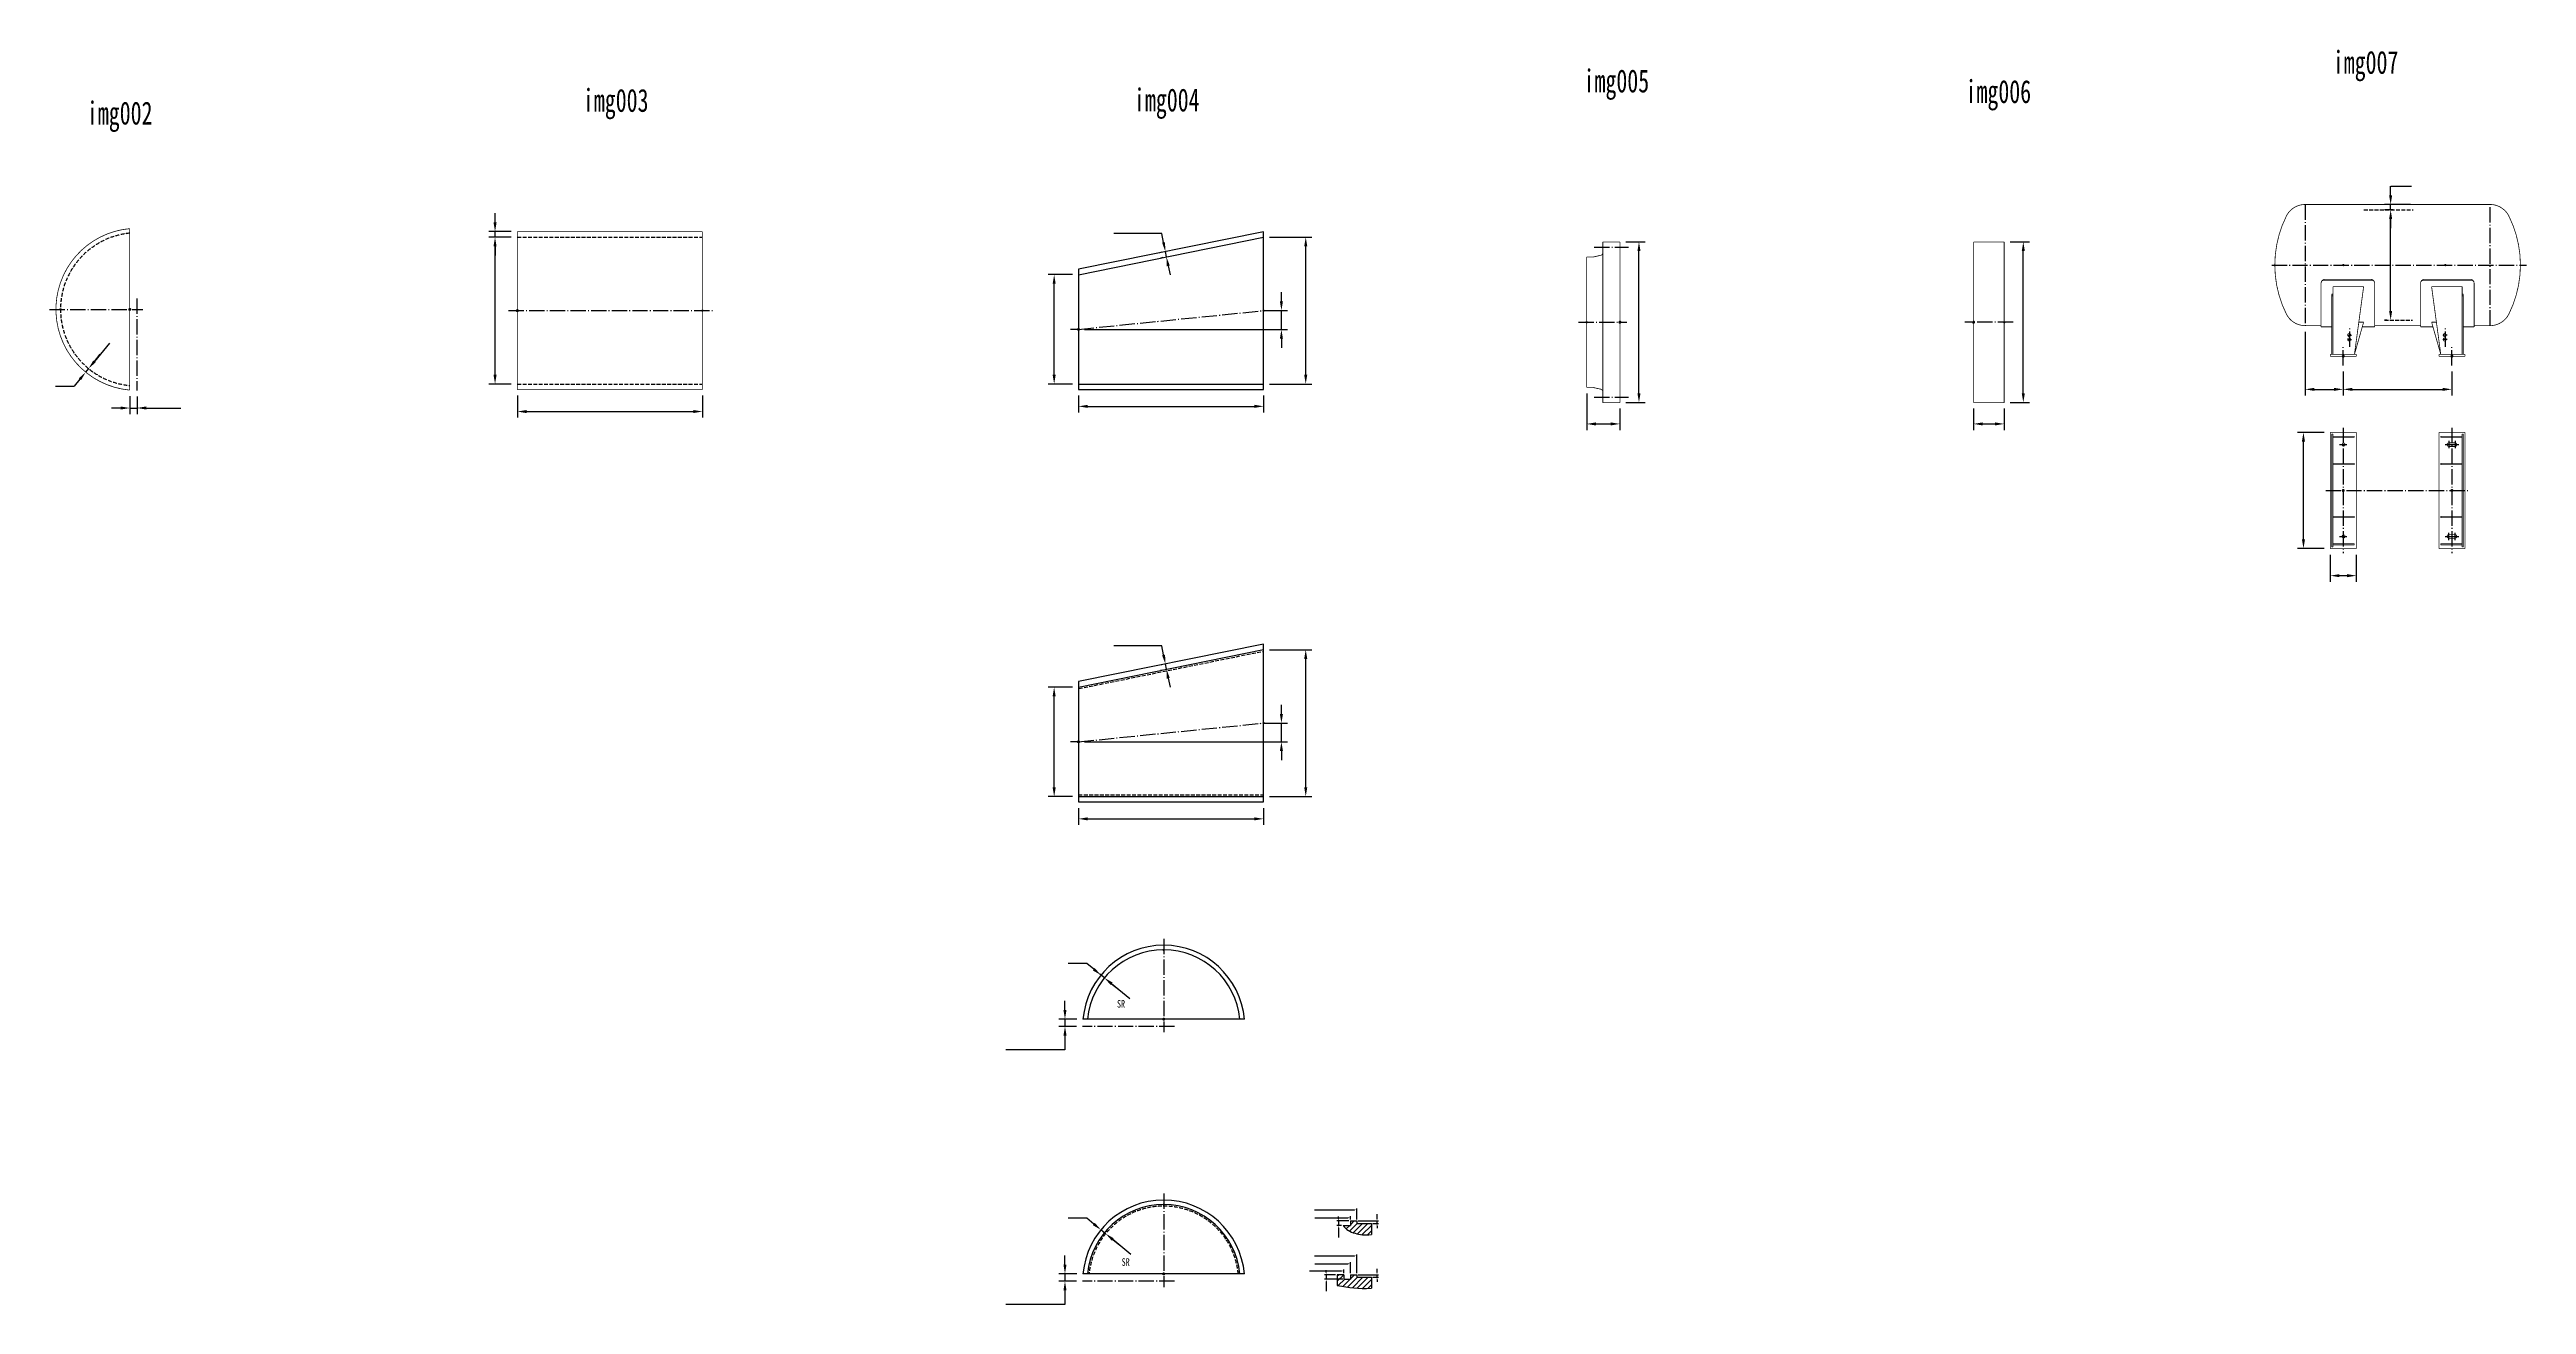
# Model space of a CAD drawing. Extents: x -7179 to 21201, y -8556 to 282.
# Drawn here: x -4343 to 11853, y -8556 to -351 of the extents above; entities that cross this region are included whole.
import ezdxf

# ---------------------------------------------------------------- set-up
doc = ezdxf.new("R2010")
doc.units = 0
doc.header["$LTSCALE"] = 5
doc.header["$MEASUREMENT"] = 0
doc.linetypes.add('DASHDOT-M', pattern=[27, 20, -3, 1, -3])
doc.linetypes.add('HIDDEN-M', pattern=[7, 5, -2])
doc.layers.get('0').update_dxf_attribs({"linetype": 'CONTINUOUS'})
doc.layers.get('DEFPOINTS').update_dxf_attribs({"linetype": 'CONTINUOUS'})
doc.styles.add('HUALUFST', font='', dxfattribs={"width": 0.7})
doc.styles.add('HUALUROMANS', font='romans.shx', dxfattribs={"width": 0.7})
doc.styles.get('HUALUFST').set_extended_font_data('仿宋_GB2312')
doc.dimstyles.new('eqcad', dxfattribs={"dimtxt": 3, "dimasz": 3, "dimexe": 2, "dimexo": 2, "dimgap": 1, "dimtad": 1, "dimdsep": 46, "dimtxsty": 'HUALUROMANS', "dimcen": 3, "dimazin": 2, "dimtfac": 1, "dimtmove": 0, "dimatfit": 3, "dimfxl": 1, "dimtolj": 1, "dimtzin": 0, "dimarcsym": 0})

msp = doc.modelspace()

# ---------------------------------------------------------------- texts
at = {"color": 7, "linetype": 'Continuous', "style": 'HUALUFST', "width": 0.7}
for s, height, p in [('img005', 150, (5688.044, -631.477)), ('img007', 150, (10587.168, -509.962)), ('img003', 150, (-855.089, -758.508)), ('img004', 150, (2748.149, -756.038)), ('img006', 150, (8185.741, -700.935)), ('img002', 150, (-4098.451, -841.544)), ('SR', 50, (2637.023, -6615.205)), ('SR', 50, (2667.345, -8303.37))]:
    msp.add_text(s, height=height, dxfattribs=at).set_placement(p)
at = {"color": 7, "linetype": 'Continuous', "insert": (2762.565, -4200.854), "char_height": 60, "attachment_point": 5, "style": 'HUALUROMANS'}
msp.add_mtext('\\A1;       ', dxfattribs=at)
at = {"color": 7, "linetype": 'Continuous', "insert": (2246.743, -6940.485), "char_height": 60, "attachment_point": 5, "rotation": 90, "style": 'HUALUROMANS'}
msp.add_mtext('\\A1;   ', dxfattribs=at)

# ---------------------------------------------------------------- blocks, each defined once
blk = doc.blocks.new('*D10')
at = {"color": 0, "linetype": 'Continuous', "lineweight": -2}
for p, q in [((2385, -2614), (2385, -2724)), ((2445, -2684), (3535, -2684)), ((3595, -2614), (3595, -2724))]:
    blk.add_line(p, q, dxfattribs=at)
at = {"color": 0, "linetype": 'Continuous'}
for points in [[(2445, -2674), (2445, -2694), (2385, -2684)], [(3535, -2674), (3535, -2694), (3595, -2684)]]:
    blk.add_solid(points, dxfattribs=at)
at = {"layer": 'DEFPOINTS', "color": 0, "linetype": 'Continuous'}
for p in [(2385, -2574), (3595, -2574), (3595, -2684)]:
    blk.add_point(p, dxfattribs=at)
blk = doc.blocks.new('*D9')
at = {"color": 0, "linetype": 'Continuous', "lineweight": -2}
for p, q in [((2345, -1823), (2186, -1823)), ((2226, -2478), (2226, -1883)), ((2345, -2538), (2186, -2538))]:
    blk.add_line(p, q, dxfattribs=at)
at = {"color": 0, "linetype": 'Continuous'}
for points in [[(2216, -1883), (2236, -1883), (2226, -1823)], [(2216, -2478), (2236, -2478), (2226, -2538)]]:
    blk.add_solid(points, dxfattribs=at)
at = {"layer": 'DEFPOINTS', "color": 0, "linetype": 'Continuous'}
for p in [(2226, -1823), (2385, -1823), (2385, -2538)]:
    blk.add_point(p, dxfattribs=at)
blk = doc.blocks.new('*D11')
at = {"color": 0, "linetype": 'Continuous', "lineweight": -2}
for p, q in [((3635, -1578), (3911, -1578)), ((3871, -2478), (3871, -1638)), ((3635, -2538), (3911, -2538))]:
    blk.add_line(p, q, dxfattribs=at)
at = {"color": 0, "linetype": 'Continuous'}
for points in [[(3861, -1638), (3881, -1638), (3871, -1578)], [(3861, -2478), (3881, -2478), (3871, -2538)]]:
    blk.add_solid(points, dxfattribs=at)
at = {"layer": 'DEFPOINTS', "color": 0, "linetype": 'Continuous'}
for p in [(3595, -1578), (3871, -1578), (3595, -2538)]:
    blk.add_point(p, dxfattribs=at)
blk = doc.blocks.new('*D12')
at = {"color": 0, "linetype": 'Continuous', "lineweight": -2}
for p, q in [((3712, -1998), (3712, -1938)), ((3635, -2058), (3752, -2058)), ((3712, -2181), (3712, -2058)), ((2425, -2181), (3752, -2181)), ((3712, -2241), (3712, -2301))]:
    blk.add_line(p, q, dxfattribs=at)
at = {"color": 0, "linetype": 'Continuous'}
for points in [[(3702, -1998), (3722, -1998), (3712, -2058)], [(3702, -2241), (3722, -2241), (3712, -2181)]]:
    blk.add_solid(points, dxfattribs=at)
at = {"layer": 'DEFPOINTS', "color": 0, "linetype": 'Continuous'}
for p in [(3595, -2058), (3712, -2058), (2385, -2181)]:
    blk.add_point(p, dxfattribs=at)
blk = doc.blocks.new('*D36')
at = {"color": 0, "linetype": 'Continuous', "lineweight": -2}
for p, q in [((2930, -1555), (2616, -1555)), ((2941, -1613), (2930, -1555)), ((2929, -1677), (2914, -1680)), ((2936, -1712), (2921, -1715)), ((2960, -1707), (2953, -1672)), ((2972, -1766), (2984, -1824))]:
    blk.add_line(p, q, dxfattribs=at)
at = {"color": 0, "linetype": 'Continuous'}
for points in [[(2951, -1611), (2932, -1615), (2953, -1672)], [(2982, -1764), (2962, -1768), (2960, -1707)]]:
    blk.add_solid(points, dxfattribs=at)
at = {"layer": 'DEFPOINTS', "color": 0, "linetype": 'Continuous'}
for p in [(2953, -1672), (2969, -1669), (2976, -1704)]:
    blk.add_point(p, dxfattribs=at)
at = {"color": 0, "linetype": 'Continuous', "insert": (2763, -1505), "char_height": 60, "attachment_point": 5, "style": 'HUALUROMANS'}
blk.add_mtext('\\A1;       ', dxfattribs=at)
blk = doc.blocks.new('*D37')
at = {"color": 0, "linetype": 'Continuous', "lineweight": -2}
for p, q in [((2385, -5311), (2385, -5421)), ((3595, -5311), (3595, -5421)), ((2445, -5381), (3535, -5381))]:
    blk.add_line(p, q, dxfattribs=at)
at = {"color": 0, "linetype": 'Continuous'}
for points in [[(2445, -5371), (2445, -5391), (2385, -5381)], [(3535, -5371), (3535, -5391), (3595, -5381)]]:
    blk.add_solid(points, dxfattribs=at)
at = {"layer": 'DEFPOINTS', "color": 0, "linetype": 'Continuous'}
for p in [(2385, -5271), (3595, -5271), (3595, -5381)]:
    blk.add_point(p, dxfattribs=at)
blk = doc.blocks.new('*D38')
at = {"color": 0, "linetype": 'Continuous', "lineweight": -2}
for p, q in [((2345, -4520), (2186, -4520)), ((2226, -5175), (2226, -4580)), ((2345, -5235), (2186, -5235))]:
    blk.add_line(p, q, dxfattribs=at)
at = {"color": 0, "linetype": 'Continuous'}
for points in [[(2216, -4580), (2236, -4580), (2226, -4520)], [(2216, -5175), (2236, -5175), (2226, -5235)]]:
    blk.add_solid(points, dxfattribs=at)
at = {"layer": 'DEFPOINTS', "color": 0, "linetype": 'Continuous'}
for p in [(2226, -4520), (2385, -4520), (2385, -5235)]:
    blk.add_point(p, dxfattribs=at)
blk = doc.blocks.new('*D39')
at = {"color": 0, "linetype": 'Continuous', "lineweight": -2}
for p, q in [((3635, -4275), (3911, -4275)), ((3871, -5175), (3871, -4335)), ((3635, -5235), (3911, -5235))]:
    blk.add_line(p, q, dxfattribs=at)
at = {"color": 0, "linetype": 'Continuous'}
for points in [[(3861, -4335), (3881, -4335), (3871, -4275)], [(3861, -5175), (3881, -5175), (3871, -5235)]]:
    blk.add_solid(points, dxfattribs=at)
at = {"layer": 'DEFPOINTS', "color": 0, "linetype": 'Continuous'}
for p in [(3595, -4275), (3871, -4275), (3595, -5235)]:
    blk.add_point(p, dxfattribs=at)
blk = doc.blocks.new('*D40')
at = {"color": 0, "linetype": 'Continuous', "lineweight": -2}
for p, q in [((3712, -4695), (3712, -4635)), ((3635, -4755), (3752, -4755)), ((3712, -4877), (3712, -4755)), ((2425, -4877), (3752, -4877)), ((3712, -4937), (3712, -4997))]:
    blk.add_line(p, q, dxfattribs=at)
at = {"color": 0, "linetype": 'Continuous'}
for points in [[(3702, -4695), (3722, -4695), (3712, -4755)], [(3702, -4937), (3722, -4937), (3712, -4877)]]:
    blk.add_solid(points, dxfattribs=at)
at = {"layer": 'DEFPOINTS', "color": 0, "linetype": 'Continuous'}
for p in [(3595, -4755), (3712, -4755), (2385, -4877)]:
    blk.add_point(p, dxfattribs=at)
blk = doc.blocks.new('*D44')
at = {"color": 0, "linetype": 'Continuous', "lineweight": -2}
blk.add_line((2721, -6557), (2601, -6459), dxfattribs=at)
at = {"color": 0, "linetype": 'Continuous'}
blk.add_solid([(2608, -6451), (2595, -6467), (2555, -6421)], dxfattribs=at)
at = {"layer": 'DEFPOINTS', "color": 0, "linetype": 'Continuous'}
for p in [(2555, -6421), (2942, -6737)]:
    blk.add_point(p, dxfattribs=at)
blk = doc.blocks.new('*D46')
at = {"color": 0, "linetype": 'Continuous', "lineweight": -2}
blk.add_line((2728, -8228), (2609, -8131), dxfattribs=at)
at = {"color": 0, "linetype": 'Continuous'}
blk.add_solid([(2615, -8123), (2603, -8139), (2563, -8093)], dxfattribs=at)
at = {"layer": 'DEFPOINTS', "color": 0, "linetype": 'Continuous'}
for p in [(2563, -8093), (2950, -8409)]:
    blk.add_point(p, dxfattribs=at)
blk = doc.blocks.new('*D33')
at = {"color": 0, "linetype": 'Continuous', "lineweight": -2}
for p, q in [((-3878, -2695), (-3938, -2695)), ((-3818, -2618), (-3818, -2735)), ((-3818, -2695), (-3771, -2695)), ((-3771, -2620), (-3771, -2735)), ((-3711, -2695), (-3485, -2695))]:
    blk.add_line(p, q, dxfattribs=at)
at = {"color": 0, "linetype": 'Continuous'}
for points in [[(-3878, -2685), (-3878, -2705), (-3818, -2695)], [(-3711, -2685), (-3711, -2705), (-3771, -2695)]]:
    blk.add_solid(points, dxfattribs=at)
at = {"layer": 'DEFPOINTS', "color": 0, "linetype": 'Continuous'}
for p in [(-3818, -2578), (-3771, -2580), (-3771, -2695)]:
    blk.add_point(p, dxfattribs=at)
at = {"color": 0, "linetype": 'Continuous', "insert": (-3568, -2645), "char_height": 60, "attachment_point": 5, "style": 'HUALUROMANS'}
blk.add_mtext('\\A1;   ', dxfattribs=at)
blk = doc.blocks.new('*D34')
at = {"color": 0, "linetype": 'Continuous', "lineweight": -2}
blk.add_line((-3952, -2272), (-4050, -2391), dxfattribs=at)
at = {"color": 0, "linetype": 'Continuous'}
blk.add_solid([(-4057, -2384), (-4042, -2397), (-4088, -2437)], dxfattribs=at)
at = {"layer": 'DEFPOINTS', "color": 0, "linetype": 'Continuous'}
for p in [(-3771, -2050), (-4088, -2437)]:
    blk.add_point(p, dxfattribs=at)
blk = doc.blocks.new('*D35')
at = {"color": 0, "linetype": 'Continuous', "lineweight": -2}
for p, q in [((-4050, -2391), (-4012, -2344)), ((-4145, -2507), (-4183, -2553)), ((-4088, -2437), (-4107, -2461))]:
    blk.add_line(p, q, dxfattribs=at)
at = {"color": 0, "linetype": 'Continuous'}
for points in [[(-4057, -2384), (-4042, -2397), (-4088, -2437)], [(-4152, -2501), (-4137, -2513), (-4107, -2461)]]:
    blk.add_solid(points, dxfattribs=at)
at = {"layer": 'DEFPOINTS', "color": 0, "linetype": 'Continuous'}
for p in [(-4107, -2461), (-4107, -2461), (-4088, -2437)]:
    blk.add_point(p, dxfattribs=at)
blk = doc.blocks.new('*D6')
at = {"color": 0, "linetype": 'Continuous', "lineweight": -2}
for p, q in [((-1324, -1578), (-1470, -1578)), ((-1430, -2478), (-1430, -1638)), ((-1324, -2538), (-1470, -2538))]:
    blk.add_line(p, q, dxfattribs=at)
at = {"color": 0, "linetype": 'Continuous'}
for points in [[(-1440, -1638), (-1420, -1638), (-1430, -1578)], [(-1440, -2478), (-1420, -2478), (-1430, -2538)]]:
    blk.add_solid(points, dxfattribs=at)
at = {"layer": 'DEFPOINTS', "color": 0, "linetype": 'Continuous'}
for p in [(-1430, -1578), (-1284, -1578), (-1284, -2538)]:
    blk.add_point(p, dxfattribs=at)
blk = doc.blocks.new('*D7')
at = {"color": 0, "linetype": 'Continuous', "lineweight": -2}
for p, q in [((-1430, -1482), (-1430, -1422)), ((-1324, -1542), (-1470, -1542)), ((-1324, -1578), (-1470, -1578)), ((-1430, -1578), (-1430, -1542)), ((-1430, -1638), (-1430, -1698))]:
    blk.add_line(p, q, dxfattribs=at)
at = {"color": 0, "linetype": 'Continuous'}
for points in [[(-1440, -1482), (-1420, -1482), (-1430, -1542)], [(-1440, -1638), (-1420, -1638), (-1430, -1578)]]:
    blk.add_solid(points, dxfattribs=at)
at = {"layer": 'DEFPOINTS', "color": 0, "linetype": 'Continuous'}
for p in [(-1430, -1542), (-1284, -1542), (-1284, -1578)]:
    blk.add_point(p, dxfattribs=at)
blk = doc.blocks.new('*D8')
at = {"color": 0, "linetype": 'Continuous', "lineweight": -2}
for p, q in [((-1284, -2614), (-1284, -2758)), ((-1224, -2718), (-134, -2718)), ((-74, -2614), (-74, -2758))]:
    blk.add_line(p, q, dxfattribs=at)
at = {"color": 0, "linetype": 'Continuous'}
for points in [[(-1224, -2708), (-1224, -2728), (-1284, -2718)], [(-134, -2708), (-134, -2728), (-74, -2718)]]:
    blk.add_solid(points, dxfattribs=at)
at = {"layer": 'DEFPOINTS', "color": 0, "linetype": 'Continuous'}
for p in [(-1284, -2574), (-74, -2574), (-74, -2718)]:
    blk.add_point(p, dxfattribs=at)
blk = doc.blocks.new('*D16')
at = {"color": 0, "linetype": 'Continuous', "lineweight": -2}
for p, q in [((10965, -1304), (10965, -1244)), ((11095, -1364), (10925, -1364)), ((10981, -1400), (10925, -1400)), ((10965, -1400), (10965, -1364)), ((10965, -1460), (10965, -1520))]:
    blk.add_line(p, q, dxfattribs=at)
at = {"color": 0, "linetype": 'Continuous'}
for points in [[(10955, -1304), (10975, -1304), (10965, -1364)], [(10955, -1460), (10975, -1460), (10965, -1400)]]:
    blk.add_solid(points, dxfattribs=at)
at = {"layer": 'DEFPOINTS', "color": 0, "linetype": 'Continuous'}
for p in [(10965, -1364), (11021, -1400), (11135, -1364)]:
    blk.add_point(p, dxfattribs=at)
blk = doc.blocks.new('*D15')
at = {"color": 0, "linetype": 'Continuous', "lineweight": -2}
for p, q in [((10981, -1400), (10925, -1400)), ((10965, -2060), (10965, -1460)), ((10941, -2120), (10925, -2120))]:
    blk.add_line(p, q, dxfattribs=at)
at = {"color": 0, "linetype": 'Continuous'}
for points in [[(10955, -1460), (10975, -1460), (10965, -1400)], [(10955, -2060), (10975, -2060), (10965, -2120)]]:
    blk.add_solid(points, dxfattribs=at)
at = {"layer": 'DEFPOINTS', "color": 0, "linetype": 'Continuous'}
for p in [(10965, -1400), (11021, -1400), (10981, -2120)]:
    blk.add_point(p, dxfattribs=at)
blk = doc.blocks.new('*D17')
at = {"color": 0, "linetype": 'Continuous', "lineweight": -2}
for p, q in [((10406, -2196), (10406, -2613)), ((10466, -2573), (10595, -2573)), ((10655, -2456), (10655, -2613))]:
    blk.add_line(p, q, dxfattribs=at)
at = {"color": 0, "linetype": 'Continuous'}
for points in [[(10466, -2563), (10466, -2583), (10406, -2573)], [(10595, -2563), (10595, -2583), (10655, -2573)]]:
    blk.add_solid(points, dxfattribs=at)
at = {"layer": 'DEFPOINTS', "color": 0, "linetype": 'Continuous'}
for p in [(10406, -2156), (10655, -2416), (10655, -2573)]:
    blk.add_point(p, dxfattribs=at)
blk = doc.blocks.new('*D18')
at = {"color": 0, "linetype": 'Continuous', "lineweight": -2}
for p, q in [((10655, -2456), (10655, -2613)), ((10715, -2573), (11306, -2573)), ((11366, -2456), (11366, -2613))]:
    blk.add_line(p, q, dxfattribs=at)
at = {"color": 0, "linetype": 'Continuous'}
for points in [[(10715, -2563), (10715, -2583), (10655, -2573)], [(11306, -2563), (11306, -2583), (11366, -2573)]]:
    blk.add_solid(points, dxfattribs=at)
at = {"layer": 'DEFPOINTS', "color": 0, "linetype": 'Continuous'}
for p in [(10655, -2416), (11366, -2416), (11366, -2573)]:
    blk.add_point(p, dxfattribs=at)
blk = doc.blocks.new('*D19')
at = {"color": 0, "linetype": 'Continuous', "lineweight": -2}
for p, q in [((10570, -3654), (10570, -3831)), ((10740, -3654), (10740, -3831)), ((10630, -3791), (10680, -3791))]:
    blk.add_line(p, q, dxfattribs=at)
at = {"color": 0, "linetype": 'Continuous'}
for points in [[(10630, -3781), (10630, -3801), (10570, -3791)], [(10680, -3781), (10680, -3801), (10740, -3791)]]:
    blk.add_solid(points, dxfattribs=at)
at = {"layer": 'DEFPOINTS', "color": 0, "linetype": 'Continuous'}
for p in [(10570, -3614), (10740, -3614), (10740, -3791)]:
    blk.add_point(p, dxfattribs=at)
blk = doc.blocks.new('*D20')
at = {"color": 0, "linetype": 'Continuous', "lineweight": -2}
for p, q in [((10530, -2854), (10355, -2854)), ((10395, -3554), (10395, -2914)), ((10530, -3614), (10355, -3614))]:
    blk.add_line(p, q, dxfattribs=at)
at = {"color": 0, "linetype": 'Continuous'}
for points in [[(10385, -2914), (10405, -2914), (10395, -2854)], [(10385, -3554), (10405, -3554), (10395, -3614)]]:
    blk.add_solid(points, dxfattribs=at)
at = {"layer": 'DEFPOINTS', "color": 0, "linetype": 'Continuous'}
for p in [(10395, -2854), (10570, -2854), (10570, -3614)]:
    blk.add_point(p, dxfattribs=at)
blk = doc.blocks.new('*D28')
at = {"color": 0, "linetype": 'Continuous', "lineweight": -2}
for p, q in [((8238, -2699), (8238, -2839)), ((8438, -2699), (8438, -2839)), ((8298, -2799), (8378, -2799))]:
    blk.add_line(p, q, dxfattribs=at)
at = {"color": 0, "linetype": 'Continuous'}
for points in [[(8298, -2789), (8298, -2809), (8238, -2799)], [(8378, -2789), (8378, -2809), (8438, -2799)]]:
    blk.add_solid(points, dxfattribs=at)
at = {"layer": 'DEFPOINTS', "color": 0, "linetype": 'Continuous'}
for p in [(8238, -2659), (8438, -2659), (8438, -2799)]:
    blk.add_point(p, dxfattribs=at)
blk = doc.blocks.new('*D27')
at = {"color": 0, "linetype": 'Continuous', "lineweight": -2}
for p, q in [((8478, -1609), (8603, -1609)), ((8563, -2599), (8563, -1669)), ((8478, -2659), (8603, -2659))]:
    blk.add_line(p, q, dxfattribs=at)
at = {"color": 0, "linetype": 'Continuous'}
for points in [[(8553, -1669), (8573, -1669), (8563, -1609)], [(8553, -2599), (8573, -2599), (8563, -2659)]]:
    blk.add_solid(points, dxfattribs=at)
at = {"layer": 'DEFPOINTS', "color": 0, "linetype": 'Continuous'}
for p in [(8438, -1609), (8563, -1609), (8438, -2659)]:
    blk.add_point(p, dxfattribs=at)
blk = doc.blocks.new('*D13')
at = {"color": 0, "linetype": 'Continuous', "lineweight": -2}
for p, q in [((5965, -1609), (6090, -1609)), ((6050, -2599), (6050, -1669)), ((5965, -2659), (6090, -2659))]:
    blk.add_line(p, q, dxfattribs=at)
at = {"color": 0, "linetype": 'Continuous'}
for points in [[(6040, -1669), (6060, -1669), (6050, -1609)], [(6040, -2599), (6060, -2599), (6050, -2659)]]:
    blk.add_solid(points, dxfattribs=at)
at = {"layer": 'DEFPOINTS', "color": 0, "linetype": 'Continuous'}
for p in [(5925, -1609), (6050, -1609), (5925, -2659)]:
    blk.add_point(p, dxfattribs=at)
blk = doc.blocks.new('*D14')
at = {"color": 0, "linetype": 'Continuous', "lineweight": -2}
for p, q in [((5708, -2600), (5708, -2839)), ((5925, -2699), (5925, -2839)), ((5768, -2799), (5865, -2799))]:
    blk.add_line(p, q, dxfattribs=at)
at = {"color": 0, "linetype": 'Continuous'}
for points in [[(5768, -2789), (5768, -2809), (5708, -2799)], [(5865, -2789), (5865, -2809), (5925, -2799)]]:
    blk.add_solid(points, dxfattribs=at)
at = {"layer": 'DEFPOINTS', "color": 0, "linetype": 'Continuous'}
for p in [(5708, -2560), (5925, -2659), (5925, -2799)]:
    blk.add_point(p, dxfattribs=at)

# ---------------------------------------------------------------- dimensions: what is measured, and where the dimension line sits
at = {"color": 7, "linetype": 'Continuous'}
for base, p1, p2, picture, middle in [((10965.238, -1364.343), (11020.891, -1400.343), (11135.475, -1364.343), '*D16', (10965.238, -1382.343)), ((-1430.42, -1542.263), (-1283.961, -1578.263), (-1283.961, -1542.263), '*D7', (-1430.42, -1560.263)), ((10965.238, -1400.343), (10980.533, -2120.343), (11020.891, -1400.343), '*D15', (10965.238, -1760.343)), ((-1430.42, -1578.263), (-1283.961, -2538.263), (-1283.961, -1578.263), '*D6', (-1430.42, -2058.263)), ((3871.102, -1578.263), (3595.155, -2538.263), (3595.155, -1578.263), '*D11', (3871.102, -2058.263)), ((6050.178, -1609.272), (5925.483, -2659.272), (5925.483, -1609.272), '*D13', (6050.178, -2134.272)), ((8562.803, -1609.272), (8438.108, -2659.272), (8438.108, -1609.272), '*D27', (8562.803, -2134.272)), ((2225.677, -1823.291), (2385.174, -2538.263), (2385.174, -1823.291), '*D9', (2225.677, -2180.777)), ((3711.968, -2058.263), (2385.174, -2180.777), (3595.155, -2058.263), '*D12', (3711.968, -2119.52)), ((10394.667, -2854.377), (10570.344, -3614.377), (10570.344, -2854.377), '*D20', (10394.667, -3234.377)), ((3871.102, -4274.504), (3595.155, -5234.504), (3595.155, -4274.504), '*D39', (3871.102, -4754.504)), ((2225.677, -4519.532), (2385.174, -5234.504), (2385.174, -4519.532), '*D38', (2225.677, -4877.018)), ((3711.968, -4754.504), (2385.174, -4877.018), (3595.155, -4754.504), '*D40', (3711.968, -4815.761))]:
    dim = msp.add_linear_dim(base=base, p1=p1, p2=p2, angle=90, text=' ', dimstyle='eqcad', override={"dimscale": 20}, dxfattribs=at)
    dim.commit()
    dim.dimension.update_dxf_attribs({"geometry": picture, "text_midpoint": middle})
for p1, p2, distance, text, override, picture, middle in [((2975.549, -1703.736), (2968.546, -1669.154), 15.472, '       ', {"dimscale": 20, "dimtih": 0, "dimtoh": 1}, '*D36', (2762.565, -1504.613)), ((-4087.647, -2437.289), (-4106.624, -2460.524), 0, ' ', {"dimscale": 20}, '*D35', (-4097.135, -2448.907))]:
    dim = msp.add_aligned_dim(p1=p1, p2=p2, distance=distance, text=text, dimstyle='eqcad', override=override, dxfattribs=at)
    dim.commit()
    dim.dimension.update_dxf_attribs({"geometry": picture, "text_midpoint": middle})
for center, mpoint, picture, middle in [((-3771.363, -2050.036), (-4087.647, -2437.289), '*D34', (-3952.277, -2271.545)), ((2942.174, -6737.485), (2554.922, -6421.201), '*D44', (2720.666, -6556.57)), ((2949.919, -8409.224), (2562.667, -8092.94), '*D46', (2728.411, -8228.309))]:
    dim = msp.add_radius_dim(center=center, mpoint=mpoint, text=' ', dimstyle='eqcad', override={"dimscale": 20}, dxfattribs=at)
    dim.commit()
    dim.dimension.update_dxf_attribs({"geometry": picture, "text_midpoint": middle, "dimtype": 164})
for base, p1, p2, text, picture, middle in [((10655.344, -2572.598), (10405.636, -2156.343), (10655.344, -2416.343), ' ', '*D17', (10530.49, -2572.598)), ((11365.909, -2572.598), (10655.344, -2416.343), (11365.909, -2416.343), ' ', '*D18', (11010.627, -2572.598)), ((-3771.363, -2695.468), (-3818.407, -2577.944), (-3771.363, -2580.036), '   ', '*D33', (-3568.363, -2645.468)), ((-73.98, -2717.781), (-1283.961, -2574.263), (-73.98, -2574.263), ' ', '*D8', (-678.97, -2717.781)), ((3595.155, -2684.443), (2385.174, -2574.263), (3595.155, -2574.263), ' ', '*D10', (2990.164, -2684.443)), ((5925.483, -2799.062), (5707.785, -2560.272), (5925.483, -2659.272), ' ', '*D14', (5816.634, -2799.062)), ((8438.108, -2799.062), (8238.108, -2659.272), (8438.108, -2659.272), ' ', '*D28', (8338.108, -2799.062)), ((10740.344, -3791.245), (10570.344, -3614.377), (10740.344, -3614.377), ' ', '*D19', (10655.344, -3791.245)), ((3595.155, -5380.685), (2385.174, -5270.504), (3595.155, -5270.504), ' ', '*D37', (2990.164, -5380.685))]:
    dim = msp.add_linear_dim(base=base, p1=p1, p2=p2, text=text, dimstyle='eqcad', override={"dimscale": 20}, dxfattribs=at)
    dim.commit()
    dim.dimension.update_dxf_attribs({"geometry": picture, "text_midpoint": middle})

# ---------------------------------------------------------------- hatches: boundary and pattern name
at = {"linetype": 'Continuous'}
h = msp.add_hatch(dxfattribs=at)
h.set_pattern_fill('ANSI31', scale=200, style=0)
h.paths.add_polyline_path([(4300.076, -8026.155), (4204.537, -8026.155), (4204.537, -8009.948), (4162.842, -8009.948), (4162.842, -8038.655), (4115.727, -8038.655), (4123.178, -8048.329), (4131.464, -8056.978), (4140.492, -8064.66), (4150.165, -8071.436), (4160.389, -8077.367), (4171.069, -8082.511), (4182.108, -8086.929), (4193.411, -8090.682), (4204.92, -8093.817), (4216.715, -8096.341), (4228.914, -8098.248), (4241.635, -8099.533), (4254.994, -8100.191), (4269.109, -8100.217), (4284.097, -8099.605), (4300.076, -8098.349)])
h = msp.add_hatch(dxfattribs=at)
h.set_pattern_fill('ANSI31', scale=200, style=0)
h.paths.add_polyline_path([(4300.076, -8377.136), (4204.537, -8377.136), (4204.537, -8360.929), (4162.842, -8360.929), (4162.842, -8389.636), (4119.833, -8389.636), (4119.833, -8360.929), (4077.28, -8360.929), (4077.28, -8431.123), (4106.214, -8436.008), (4133.432, -8440.435), (4159.637, -8444.261), (4185.531, -8447.341), (4211.819, -8449.532), (4239.204, -8450.69), (4268.388, -8450.67), (4300.076, -8449.33)])

# ---------------------------------------------------------------- linework, layer by layer
at = {"color": 7, "linetype": 'Continuous'}
for p, q in [((10965.238, -1244.343), (11100.505, -1244.343)), ((-4182.532, -2553.465), (-4303.995, -2553.465)), ((2929.565, -4250.854), (2615.565, -4250.854)), ((2941.474, -4309.66), (2929.565, -4250.854)), ((2960.385, -4403.048), (2953.382, -4368.466)), ((2929.342, -4373.335), (2914.178, -4376.405)), ((2936.345, -4407.917), (2921.181, -4410.987)), ((2972.294, -4461.855), (2984.203, -4520.661)), ((2438.746, -6326.316), (2317.282, -6326.316)), ((2485.216, -6364.27), (2438.746, -6326.316)), ((2554.922, -6421.201), (2523.941, -6395.898)), ((2601.392, -6459.155), (2647.862, -6497.109)), ((2296.743, -6630.441), (2296.743, -6570.441)), ((2374.266, -6690.441), (2256.743, -6690.441)), ((2372.174, -6737.485), (2256.743, -6737.485)), ((2296.743, -6690.441), (2296.743, -6737.485)), ((2296.743, -6797.485), (2296.743, -6890.25)), ((2296.743, -6890.25), (1910.796, -6890.25)), ((4204.537, -7999.948), (4204.537, -7927.357)), ((2438.746, -7991.729), (2317.282, -7991.729)), ((2485.216, -8029.683), (2438.746, -7991.729)), ((2562.667, -8092.94), (2531.686, -8067.637)), ((3928.688, -7937.357), (4189.537, -7937.357)), ((3930.625, -7988.639), (4147.842, -7988.639)), ((4152.842, -8009.948), (4074.215, -8009.948)), ((4105.727, -8038.655), (4074.215, -8038.655)), ((4084.215, -7994.948), (4084.215, -7979.948)), ((4084.215, -8009.948), (4084.215, -8038.655)), ((4084.215, -8053.655), (4084.215, -8117.655)), ((4162.842, -7999.948), (4162.842, -7978.639)), ((4214.537, -8009.948), (4346.998, -8009.948)), ((4310.076, -8026.155), (4346.998, -8026.155)), ((4336.998, -7994.948), (4336.998, -7965.325)), ((4336.998, -8026.155), (4336.998, -8009.948)), ((4336.998, -8041.155), (4336.998, -8056.155)), ((2296.743, -8295.854), (2296.743, -8235.854)), ((2609.137, -8130.894), (2655.607, -8168.848)), ((3928.688, -8238.067), (4189.537, -8238.067)), ((4204.537, -8350.929), (4204.537, -8228.067)), ((2374.266, -8355.854), (2256.743, -8355.854)), ((2372.174, -8402.898), (2256.743, -8402.898)), ((2296.743, -8355.854), (2296.743, -8402.898)), ((3895.024, -8336.843), (4104.833, -8336.843)), ((3930.625, -8289.349), (4147.842, -8289.349)), ((4065.938, -8360.929), (3994.705, -8360.929)), ((4113.208, -8389.636), (3994.705, -8389.636)), ((4004.705, -8345.929), (4004.705, -8330.929)), ((4004.705, -8360.929), (4004.705, -8389.636)), ((4004.705, -8404.636), (4004.705, -8468.636)), ((4119.833, -8350.929), (4119.833, -8326.843)), ((4162.842, -8350.929), (4162.842, -8279.349)), ((4214.537, -8360.929), (4346.998, -8360.929)), ((4310.076, -8377.136), (4346.998, -8377.136)), ((4336.998, -8345.929), (4336.998, -8322.907)), ((4336.998, -8377.136), (4336.998, -8360.929)), ((4336.998, -8392.136), (4336.998, -8407.136)), ((2296.743, -8555.664), (1910.796, -8555.664)), ((2296.743, -8462.898), (2296.743, -8555.664))]:
    msp.add_line(p, q, dxfattribs=at)
at = {"color": 1, "linetype": 'DASHDOT-M'}
for p, q in [((10405.636, -1364.343), (10405.636, -2156.343)), ((11615.617, -2156.343), (11615.617, -1364.343)), ((5757.483, -1644.272), (5981.483, -1644.272)), ((10187.409, -1760.343), (11853.129, -1760.343)), ((-4343.105, -2050.036), (-3732.244, -2050.036)), ((-3771.363, -1978.787), (-3771.363, -2580.036)), ((-1342.152, -2058.263), (6.058, -2058.263)), ((2385.174, -2180.777), (3595.155, -2058.263)), ((3595.155, -2058.263), (3675.193, -2058.263)), ((2385.174, -2180.777), (2333.121, -2180.777)), ((5654.753, -2134.272), (5969.639, -2134.272)), ((8496.067, -2134.272), (8180.976, -2134.272)), ((10687.344, -2217.979), (10709.344, -2217.979)), ((10687.344, -2247.14), (10709.344, -2247.14)), ((10698.344, -2294.343), (10698.344, -2164.343)), ((11333.909, -2217.979), (11311.909, -2217.979)), ((11333.909, -2247.14), (11311.909, -2247.14)), ((11322.909, -2294.343), (11322.909, -2164.343)), ((10655.344, -2416.343), (10655.344, -2296.343)), ((11365.909, -2416.343), (11365.909, -2296.343)), ((5757.483, -2624.272), (5981.483, -2624.272)), ((10655.344, -2824.377), (10655.344, -3644.377)), ((11345.909, -2910.377), (11345.909, -2958.377)), ((11365.909, -2824.377), (11365.909, -3644.377)), ((11385.909, -2910.377), (11385.909, -2958.377)), ((10631.344, -2934.377), (10679.344, -2934.377)), ((11321.909, -2934.377), (11409.909, -2934.377)), ((10540.344, -3234.377), (11480.909, -3234.377)), ((10631.344, -3534.377), (10679.344, -3534.377)), ((11321.909, -3534.377), (11409.909, -3534.377)), ((11345.909, -3558.377), (11345.909, -3510.377)), ((11385.909, -3558.377), (11385.909, -3510.377)), ((2385.174, -4877.018), (3595.155, -4754.504)), ((3595.155, -4754.504), (3675.193, -4754.504)), ((2385.174, -4877.018), (2333.121, -4877.018)), ((2942.174, -6165.743), (2942.174, -6776.604)), ((3013.423, -6737.485), (2412.174, -6737.485)), ((2942.174, -7831.156), (2942.174, -8442.017)), ((3013.423, -8402.898), (2412.174, -8402.898))]:
    msp.add_line(p, q, dxfattribs=at)
at = {"color": 6, "linetype": 'HIDDEN-M'}
for p, q in [((10790.066, -1400.343), (11113.352, -1400.343)), ((-1283.961, -1578.263), (-73.98, -1578.263)), ((10925.238, -2120.343), (11107.38, -2120.343)), ((-1283.961, -2538.263), (-73.98, -2538.263)), ((2387.158, -4529.333), (3597.14, -4284.305)), ((2385.174, -5224.504), (3595.155, -5224.504))]:
    msp.add_line(p, q, dxfattribs=at)
at = {"color": 4, "linetype": 'Continuous'}
for p, q in [((3595.155, -1542.263), (2385.174, -1787.291)), ((2385.174, -1823.291), (3595.155, -1578.263)), ((3595.155, -2574.263), (3595.155, -1542.263)), ((2385.174, -1787.291), (2385.174, -2574.263)), ((2385.174, -2538.263), (3595.155, -2538.263)), ((2385.174, -2574.263), (3595.155, -2574.263)), ((3595.155, -4238.504), (2385.174, -4483.532)), ((2385.174, -4519.532), (3595.155, -4274.504)), ((3595.155, -5270.504), (3595.155, -4238.504)), ((2385.174, -4483.532), (2385.174, -5270.504)), ((2385.174, -5234.504), (3595.155, -5234.504)), ((2385.174, -5270.504), (3595.155, -5270.504)), ((3470.082, -6690.441), (2414.266, -6690.441)), ((4115.727, -8038.655), (4162.842, -8038.655)), ((4162.842, -8009.948), (4204.537, -8009.948)), ((4162.842, -8009.948), (4162.842, -8038.655)), ((4204.537, -8009.948), (4204.537, -8026.155)), ((4204.537, -8026.155), (4300.076, -8026.155)), ((4300.076, -8026.155), (4300.076, -8098.349)), ((3470.082, -8355.854), (2414.266, -8355.854)), ((4077.28, -8360.929), (4077.28, -8431.123)), ((4119.833, -8360.929), (4077.28, -8360.929)), ((4119.833, -8360.929), (4119.833, -8389.636)), ((4119.833, -8389.636), (4162.842, -8389.636)), ((4162.842, -8360.929), (4204.537, -8360.929)), ((4162.842, -8360.929), (4162.842, -8389.636)), ((4204.537, -8360.929), (4204.537, -8377.136)), ((4204.537, -8377.136), (4300.076, -8377.136)), ((4300.076, -8377.136), (4300.076, -8449.33))]:
    msp.add_line(p, q, dxfattribs=at)
at = {"color": 4, "linetype": 'Continuous', "const_width": 5}
for points in [[(10283.265, -1439.972, 0.236067976), (10283.265, -2080.714, 0.236067976)], [(10405.636, -1364.343, 0.284079045), (10283.265, -1439.972, 0.284079045)], [(11737.988, -1439.972, 0.284079045), (11615.617, -1364.343, 0.284079045)], [(11737.988, -2080.714, 0.236067976), (11737.988, -1439.972, 0.236067976)], [(-3818.407, -1522.128, 0.914849097), (-3818.407, -2577.944, 0.914849097)], [(5801.175, -1696.375, 0.322822806), (5813.483, -1679.298, 0.322822806)], [(10534.344, -1854.221, 0.414213562), (10510.344, -1878.221, 0.414213562)], [(10528.744, -1859.878, 0.414213562), (10510.344, -1878.278, 0.414213562)], [(10860.344, -1878.221, 0.414213562), (10836.344, -1854.221, 0.414213562)], [(10860.344, -1878.278, 0.414213562), (10841.944, -1859.878, 0.414213562)], [(11184.909, -1854.221, 0.414213562), (11160.909, -1878.221, 0.414213562)], [(11179.309, -1859.878, 0.414213562), (11160.909, -1878.278, 0.414213562)], [(11510.909, -1878.221, 0.414213562), (11486.909, -1854.221, 0.414213562)], [(11510.909, -1878.278, 0.414213562), (11492.509, -1859.878, 0.414213562)], [(10283.265, -2080.714, 0.284079045), (10405.636, -2156.343, 0.284079045)], [(11615.617, -2156.343, 0.284079045), (11737.988, -2080.714, 0.284079045)], [(10703.844, -2217.979, 39999.999976385), (10703.844, -2217.98, 39999.999976385)], [(10703.844, -2247.14, 39999.999976385), (10703.844, -2247.141, 39999.999976385)], [(11328.409, -2217.979, 39999.999976385), (11328.409, -2217.98, 39999.999976385)], [(11328.409, -2247.14, 39999.999976385), (11328.409, -2247.141, 39999.999976385)], [(5813.483, -2589.246, 0.322822806), (5801.175, -2572.169, 0.322822806)], [(10667.344, -2934.377, 39999.99999557), (10667.344, -2934.378, 39999.99999557)], [(11345.909, -2922.377, 1), (11345.909, -2946.377, 1)], [(11385.909, -2946.377, 1), (11385.909, -2922.377, 1)], [(10667.344, -3534.377, 39999.99999557), (10667.344, -3534.378, 39999.99999557)], [(11345.909, -3522.377, 1), (11345.909, -3546.377, 1)], [(11385.909, -3546.377, 1), (11385.909, -3522.377, 1)]]:
    msp.add_lwpolyline(points, format="xyb", dxfattribs=at)
for points in [[(11615.617, -1364.343), (10405.636, -1364.343)], [(-3818.407, -1522.128), (-3818.407, -2577.944)], [(-1283.961, -1542.263), (-1283.961, -2574.263)], [(-73.98, -1542.263), (-1283.961, -1542.263)], [(-73.98, -2574.263), (-73.98, -1542.263)], [(5813.483, -2659.272), (5813.483, -1609.272)], [(5813.483, -1609.272), (5925.483, -1609.272)], [(5925.483, -1609.272), (5925.483, -2659.272)], [(8238.108, -1609.272), (8438.108, -1609.272)], [(8238.108, -1609.272), (8238.108, -2659.272)], [(8438.108, -1609.272), (8438.108, -2659.272)], [(5707.785, -1708.272), (5747.785, -1708.272)], [(5707.785, -1708.272), (5707.785, -2560.272)], [(5747.785, -1708.272), (5801.175, -1696.375)], [(10510.344, -1878.221), (10510.344, -2164.343)], [(10841.944, -1859.878), (10528.744, -1859.878)], [(10836.344, -1854.221), (10534.344, -1854.221)], [(10588.344, -1902.343), (10788.344, -1902.343)], [(10588.344, -2344.343), (10588.344, -1902.343)], [(10788.344, -1902.343), (10728.344, -2344.343)], [(10860.344, -2164.343), (10860.344, -1878.221)], [(11160.909, -2164.343), (11160.909, -1878.221)], [(11179.309, -1859.878), (11492.509, -1859.878)], [(11184.909, -1854.221), (11486.909, -1854.221)], [(11432.909, -1902.343), (11232.909, -1902.343)], [(11232.909, -1902.343), (11292.909, -2344.343)], [(11432.909, -2344.343), (11432.909, -1902.343)], [(11510.909, -1878.221), (11510.909, -2164.343)], [(10580.344, -1950.945), (10588.344, -1950.945)], [(10580.344, -2344.343), (10580.344, -1950.945)], [(10580.344, -1961.551), (10588.344, -1961.551)], [(11440.909, -1950.945), (11432.909, -1950.945)], [(11440.909, -1961.551), (11432.909, -1961.551)], [(11440.909, -2344.343), (11440.909, -1950.945)], [(10405.636, -2156.343), (10510.344, -2156.343)], [(10510.344, -2164.343), (10580.344, -2164.343)], [(10728.344, -2344.343), (10788.344, -2133.544)], [(10788.344, -2133.544), (10756.96, -2133.544)], [(10779.578, -2164.343), (10860.344, -2164.343)], [(10860.344, -2156.343), (11160.909, -2156.343)], [(11241.676, -2164.343), (11160.909, -2164.343)], [(11292.909, -2344.343), (11232.909, -2133.544)], [(11232.909, -2133.544), (11264.294, -2133.544)], [(11510.909, -2164.343), (11440.909, -2164.343)], [(11510.909, -2156.343), (11615.617, -2156.343)], [(10570.344, -2344.343), (10740.344, -2344.343)], [(10570.344, -2356.343), (10570.344, -2344.343)], [(10740.344, -2356.343), (10570.344, -2356.343)], [(10740.344, -2344.343), (10740.344, -2356.343)], [(11450.909, -2344.343), (11280.909, -2344.343)], [(11280.909, -2344.343), (11280.909, -2356.343)], [(11280.909, -2356.343), (11450.909, -2356.343)], [(11450.909, -2356.343), (11450.909, -2344.343)], [(-1283.961, -2574.263), (-73.98, -2574.263)], [(5707.785, -2560.272), (5747.785, -2560.272)], [(5747.785, -2560.272), (5801.175, -2572.169)], [(5925.483, -2659.272), (5813.483, -2659.272)], [(8438.108, -2659.272), (8238.108, -2659.272)], [(10740.344, -2854.377), (10570.344, -2854.377)], [(10570.344, -2854.377), (10570.344, -3614.377)], [(10588.344, -2864.377), (10580.344, -2864.377)], [(10580.344, -2864.377), (10580.344, -3604.377)], [(10588.344, -3604.377), (10588.344, -2864.377)], [(10588.344, -2879.377), (10728.344, -2879.377)], [(10728.344, -2887.377), (10588.344, -2887.377)], [(10728.344, -2879.377), (10728.344, -2887.377)], [(10740.344, -3614.377), (10740.344, -2854.377)], [(11280.909, -2854.377), (11450.909, -2854.377)], [(11280.909, -3614.377), (11280.909, -2854.377)], [(11292.909, -2879.377), (11292.909, -2887.377)], [(11432.909, -2879.377), (11292.909, -2879.377)], [(11292.909, -2887.377), (11432.909, -2887.377)], [(11432.909, -2864.377), (11440.909, -2864.377)], [(11432.909, -3604.377), (11432.909, -2864.377)], [(11440.909, -2864.377), (11440.909, -3604.377)], [(11450.909, -2854.377), (11450.909, -3614.377)], [(10588.344, -3057.377), (10728.344, -3057.377)], [(10728.344, -3065.377), (10588.344, -3065.377)], [(10728.344, -3057.377), (10728.344, -3065.377)], [(11292.909, -3057.377), (11292.909, -3065.377)], [(11432.909, -3057.377), (11292.909, -3057.377)], [(11292.909, -3065.377), (11432.909, -3065.377)], [(11385.909, -2922.377), (11345.909, -2922.377)], [(11345.909, -2946.377), (11385.909, -2946.377)], [(10728.344, -3403.377), (10588.344, -3403.377)], [(10728.344, -3411.377), (10728.344, -3403.377)], [(11292.909, -3403.377), (11432.909, -3403.377)], [(11292.909, -3411.377), (11292.909, -3403.377)], [(10588.344, -3411.377), (10728.344, -3411.377)], [(11432.909, -3411.377), (11292.909, -3411.377)], [(11385.909, -3522.377), (11345.909, -3522.377)], [(11345.909, -3546.377), (11385.909, -3546.377)], [(10570.344, -3614.377), (10740.344, -3614.377)], [(10580.344, -3604.377), (10588.344, -3604.377)], [(10728.344, -3581.377), (10588.344, -3581.377)], [(10588.344, -3589.377), (10728.344, -3589.377)], [(10728.344, -3589.377), (10728.344, -3581.377)], [(11450.909, -3614.377), (11280.909, -3614.377)], [(11292.909, -3581.377), (11432.909, -3581.377)], [(11292.909, -3589.377), (11292.909, -3581.377)], [(11432.909, -3589.377), (11292.909, -3589.377)], [(11440.909, -3604.377), (11432.909, -3604.377)]]:
    msp.add_lwpolyline(points, dxfattribs=at)
for points in [[(10650.344, -1760.343, 1), (10660.344, -1760.343, 1)], [(11317.909, -1760.343, 1), (11327.909, -1760.343, 1)], [(-4276.363, -2050.036, 1), (-4266.363, -2050.036, 1)], [(-78.98, -2058.263, 1), (-68.98, -2058.263, 1)], [(3590.155, -2058.263, 1), (3600.155, -2058.263, 1)], [(5702.785, -2134.272, 1), (5712.785, -2134.272, 1)], [(8433.108, -2134.272, 1), (8443.108, -2134.272, 1)], [(3590.155, -4754.504, 1), (3600.155, -4754.504, 1)], [(2942.174, -6232.485, 1), (2942.174, -6242.485, 1)], [(2942.174, -7897.898, 1), (2942.174, -7907.898, 1)]]:
    msp.add_lwpolyline(points, format="xyb", close=True, dxfattribs=at)
at = {"color": 1, "linetype": 'Continuous', "const_width": 10}
for points in [[(-3823.407, -2050.036, 1), (-3813.407, -2050.036, 1)], [(-1288.961, -2058.263, 1), (-1278.961, -2058.263, 1)], [(2380.174, -2180.777, 1), (2390.174, -2180.777, 1)], [(5920.483, -2134.272, 1), (5930.483, -2134.272, 1)], [(8233.108, -2134.272, 1), (8243.108, -2134.272, 1)], [(10650.344, -2356.343, 1), (10660.344, -2356.343, 1)], [(11360.909, -2356.343, 1), (11370.909, -2356.343, 1)], [(10650.344, -3234.377, 1), (10660.344, -3234.377, 1)], [(11360.909, -3234.377, 1), (11370.909, -3234.377, 1)], [(2380.174, -4877.018, 1), (2390.174, -4877.018, 1)], [(2942.174, -6685.441, 1), (2942.174, -6695.441, 1)], [(2942.174, -8350.854, 1), (2942.174, -8360.854, 1)]]:
    msp.add_lwpolyline(points, format="xyb", close=True, dxfattribs=at)
at = {"color": 7, "linetype": 'Continuous'}
for points in [[(4115.727, -8038.655), (4123.178, -8048.329), (4131.464, -8056.978), (4140.492, -8064.66), (4150.165, -8071.436), (4160.389, -8077.367), (4171.069, -8082.511), (4182.108, -8086.929), (4193.411, -8090.682), (4204.92, -8093.817), (4216.715, -8096.341), (4228.914, -8098.248), (4241.635, -8099.533), (4254.994, -8100.191), (4269.109, -8100.217), (4284.097, -8099.605), (4300.076, -8098.349)], [(4077.28, -8431.123), (4106.214, -8436.008), (4133.432, -8440.435), (4159.637, -8444.261), (4185.531, -8447.341), (4211.819, -8449.532), (4239.204, -8450.69), (4268.388, -8450.67), (4300.076, -8449.33)]]:
    msp.add_lwpolyline(points, dxfattribs=at)
at = {"color": 6, "linetype": 'HIDDEN-M'}
for centre, radius, start, end in [((-3771.363, -2050.036), 500, 95.3988106, 264.6011894), ((2942.174, -8402.898), 490, 5.5093278, 174.4906722)]:
    msp.add_arc(centre, radius, start, end, dxfattribs=at)
at = {"color": 4, "linetype": 'Continuous'}
for centre, radius, start, end in [((2942.174, -6737.485), 530, 5.0923859, 174.9076141), ((2942.174, -6737.485), 500, 5.3988106, 174.6011894), ((2942.174, -8402.898), 530, 5.0923859, 174.9076141), ((2942.174, -8402.898), 500, 5.3988106, 174.6011894)]:
    msp.add_arc(centre, radius, start, end, dxfattribs=at)
at = {"color": 7, "linetype": 'Continuous'}
for points in [[(2951.275, -4307.675), (2931.673, -4311.645), (2953.382, -4368.466)], [(2982.095, -4459.87), (2962.493, -4463.839), (2960.385, -4403.048)], [(2491.542, -6356.525), (2478.89, -6372.015), (2531.686, -6402.224)], [(2607.718, -6451.41), (2595.066, -6466.9), (2554.922, -6421.201)], [(2286.743, -6630.441), (2306.743, -6630.441), (2296.743, -6690.441)], [(2286.743, -6797.485), (2306.743, -6797.485), (2296.743, -6737.485)], [(4189.537, -7934.857), (4189.537, -7939.857), (4204.537, -7937.357)], [(2491.542, -8021.938), (2478.89, -8037.428), (2531.686, -8067.637)], [(2615.463, -8123.149), (2602.811, -8138.639), (2562.667, -8092.94)], [(4081.715, -7994.948), (4086.715, -7994.948), (4084.215, -8009.948)], [(4081.715, -8053.655), (4086.715, -8053.655), (4084.215, -8038.655)], [(4147.842, -7986.139), (4147.842, -7991.139), (4162.842, -7988.639)], [(4334.498, -7994.948), (4339.498, -7994.948), (4336.998, -8009.948)], [(4334.498, -8041.155), (4339.498, -8041.155), (4336.998, -8026.155)], [(4189.537, -8235.567), (4189.537, -8240.567), (4204.537, -8238.067)], [(2286.743, -8295.854), (2306.743, -8295.854), (2296.743, -8355.854)], [(2286.743, -8462.898), (2306.743, -8462.898), (2296.743, -8402.898)], [(4002.205, -8345.929), (4007.205, -8345.929), (4004.705, -8360.929)], [(4002.205, -8404.636), (4007.205, -8404.636), (4004.705, -8389.636)], [(4104.833, -8334.343), (4104.833, -8339.343), (4119.833, -8336.843)], [(4147.842, -8286.849), (4147.842, -8291.849), (4162.842, -8289.349)], [(4334.498, -8345.929), (4339.498, -8345.929), (4336.998, -8360.929)], [(4334.498, -8392.136), (4339.498, -8392.136), (4336.998, -8377.136)]]:
    msp.add_solid(points, dxfattribs=at)

msp.set_redraw_order([(e.dxf.handle, doc.entitydb.next_handle()) for e in msp.query("TEXT MTEXT ATTDEF DIMENSION ARC_DIMENSION")])  # texts and dimensions are drawn at this point

doc.saveas('drawing.dxf')
